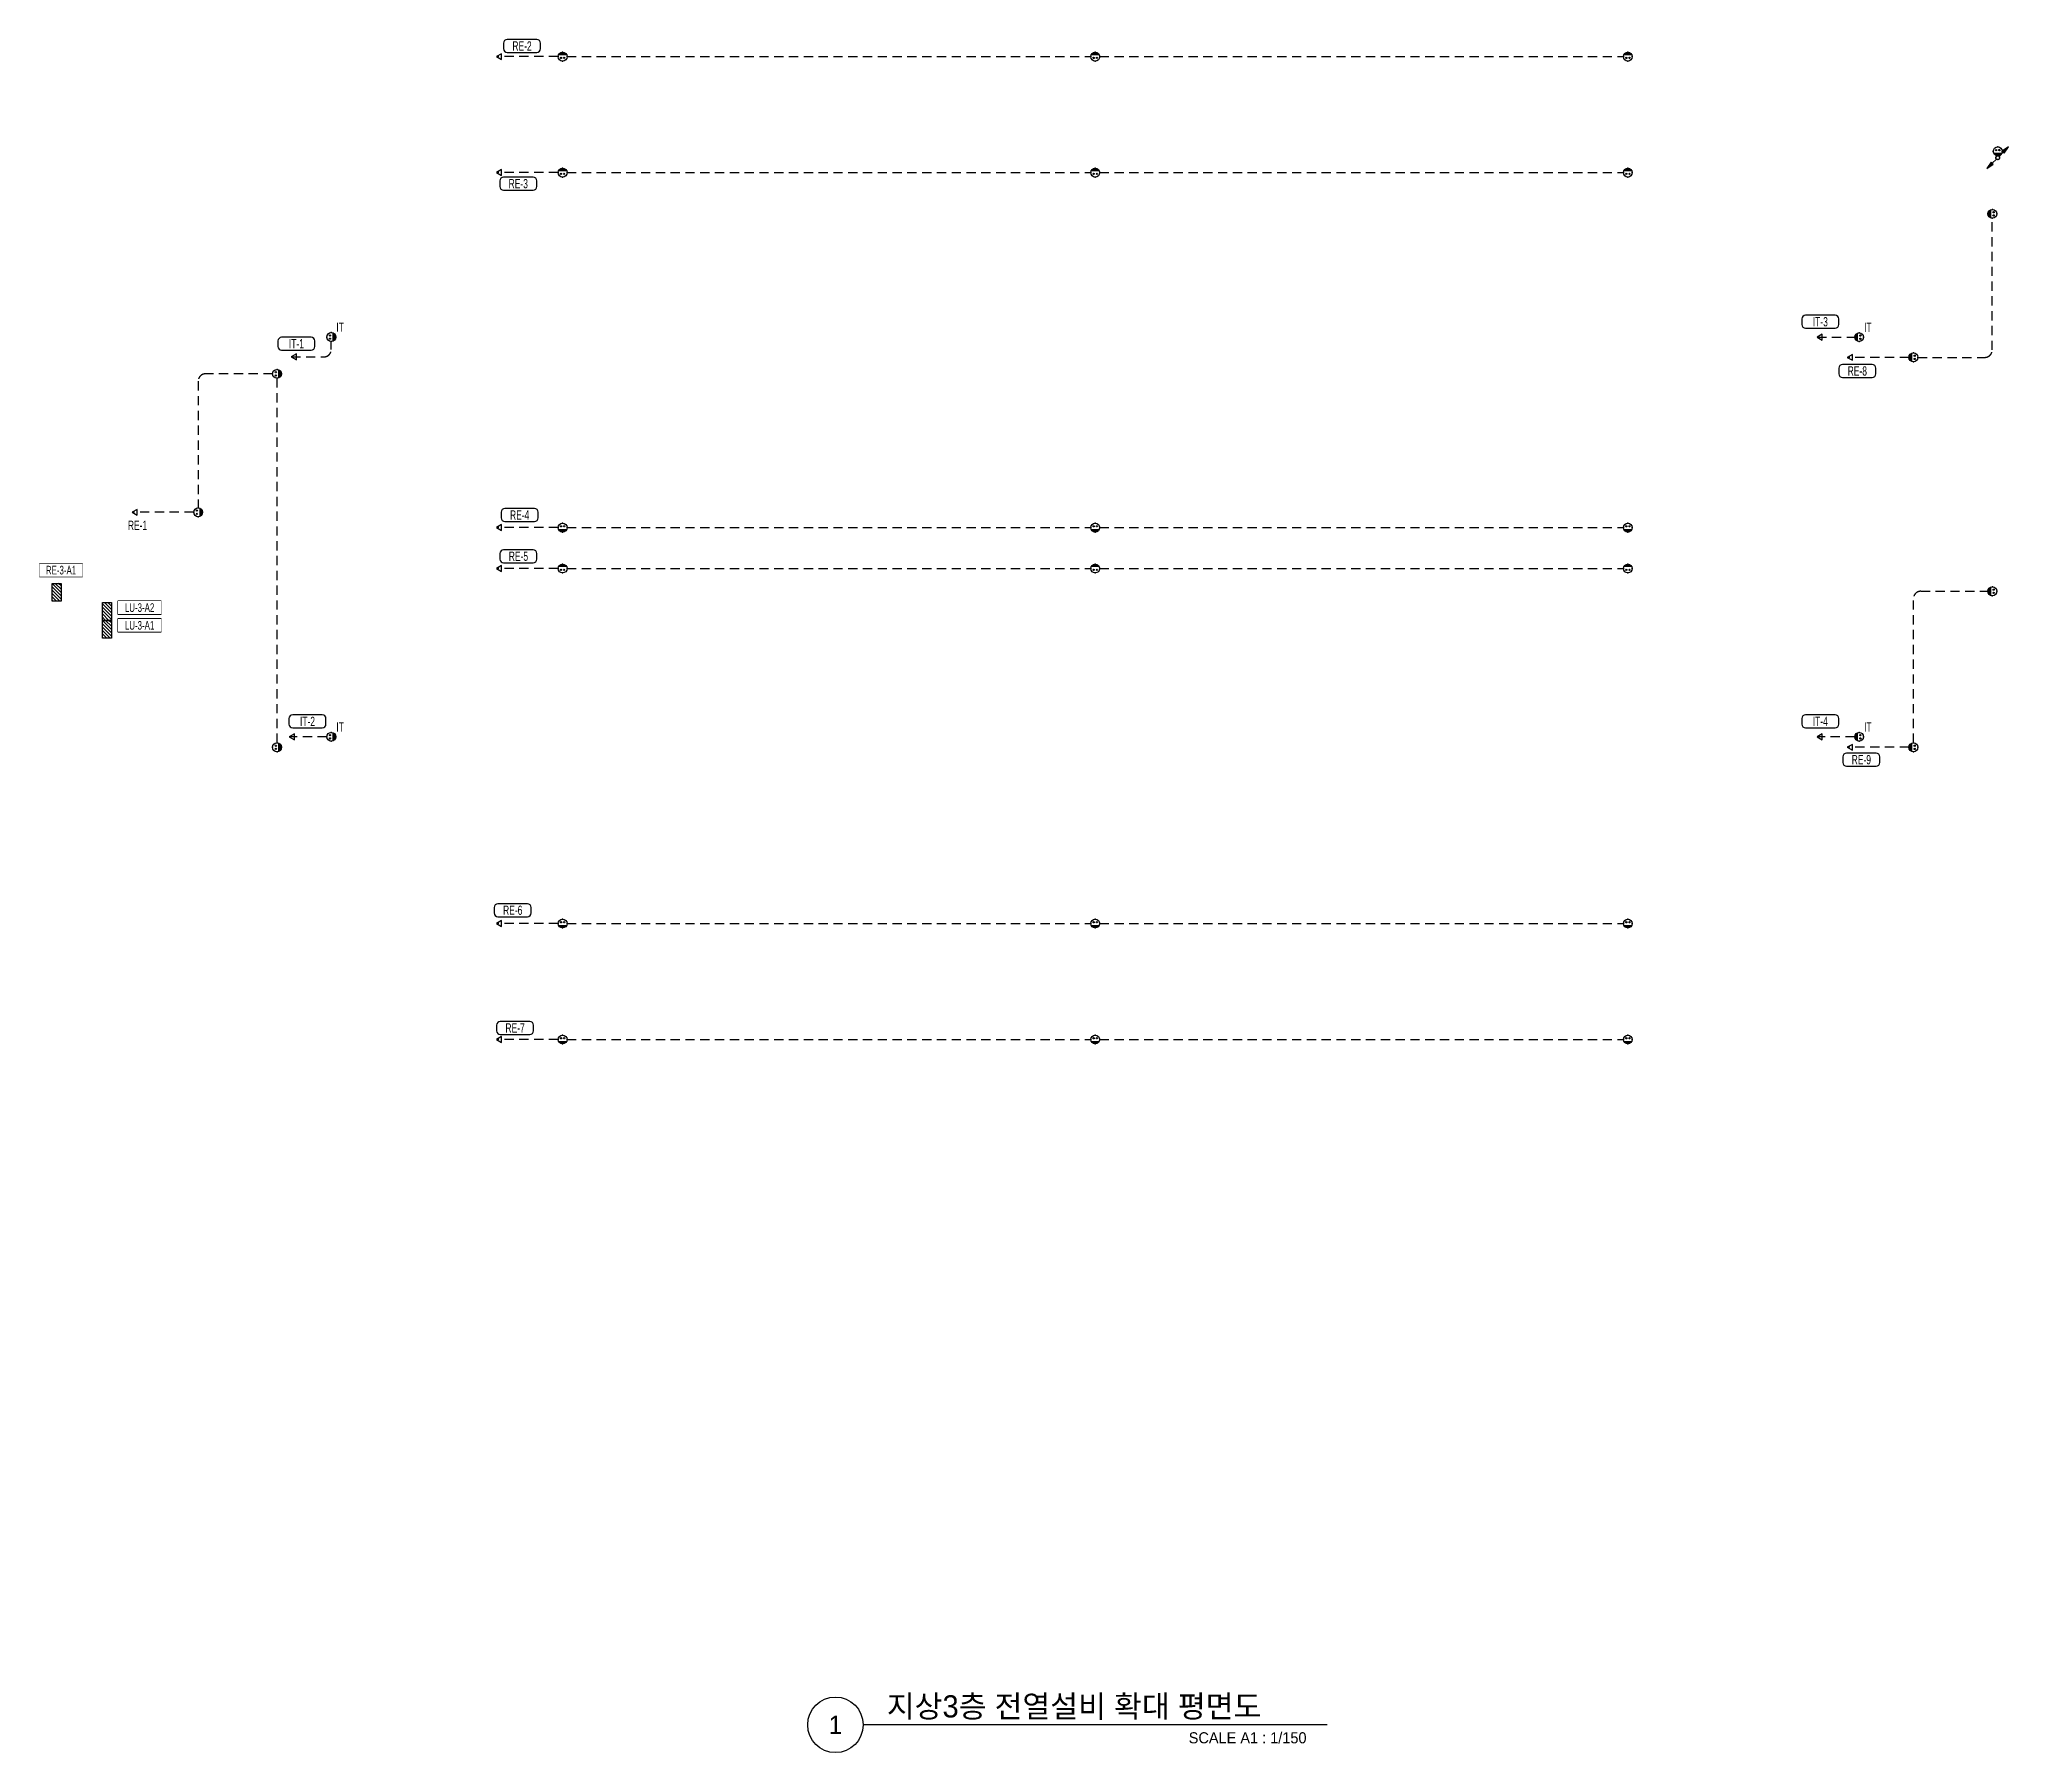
# Model space of a CAD drawing. Header units: millimetres. Extents: x 35956 to 501590, y -530175 to 1059940.
# Drawn here: x 266632 to 346491, y 182625 to 252068 of the extents above; entities that cross this region are included whole.
import ezdxf
from ezdxf.enums import TextEntityAlignment as Align

# ---------------------------------------------------------------- set-up
doc = ezdxf.new("R2010")
doc.units = ezdxf.units.MM
doc.header["$LTSCALE"] = 150
doc.set_wipeout_variables(frame=1)
doc.linetypes.add('D2', pattern=[6.5, 2.5, -1.5, 2.5])
for name, color, linetype in [('------01 Distribution Panel', 3, 'Continuous'), ('------01 Distribution Panel_UPS_Emgency', 232, 'Continuous'), ('------06 Receptacle', 6, 'Continuous'), ('-----20 General Symbol', 3, 'Continuous'), ('-----22 Embeded in Floor', 4, 'D2'), ('-----41 Drawing Title', 2, 'Continuous')]:
    doc.layers.add(name, color=color, linetype=linetype)
doc.styles.add('ELEC', font='')
doc.styles.get('ELEC').set_extended_font_data('Dotum')

msp = doc.modelspace()

# ---------------------------------------------------------------- texts
at = {"layer": '------06 Receptacle', "style": 'ELEC', "width": 0.7}
for p in [(278825, 240405, 0), (278825, 240405, 0), (340785, 240401, 0), (340785, 240401, 0), (278825, 224202, 0), (340785, 224202, 0)]:
    msp.add_text('IT', height=375, dxfattribs=at).set_placement(p, align=Align.MIDDLE)
at = {"layer": '-----41 Drawing Title', "color": 2, "style": 'ELEC'}
msp.add_text('지상3층 전열설비 확대 평면도', height=900, dxfattribs=at).set_placement((300998, 184050))
at = {"layer": '-----41 Drawing Title', "color": 7, "style": 'ELEC'}
msp.add_text('1', height=750, dxfattribs=at).set_placement((298914, 183750), align=Align.MIDDLE)
at = {"layer": '-----41 Drawing Title', "style": 'ELEC'}
msp.add_text('SCALE A1 : 1/150', height=450, dxfattribs=at).set_placement((318019, 183000), align=Align.RIGHT)

# ---------------------------------------------------------------- blocks, each defined once
blk = doc.blocks.new('B02')
h = blk.add_hatch(color=256)
h.paths.add_polyline_path([(-136, 86, 0.632456), (136, 86)])
h.paths.add_polyline_path([(-75, 193, 1), (-32, 193, 1)])
h.paths.add_polyline_path([(32, 193, 1), (75, 193, 1)])
blk.add_line((-136, 86), (136, 86))
at = {"linetype": 'Continuous'}
blk.add_circle((0, 150), 150, dxfattribs=at)
for centre in [(-54, 193), (54, 193)]:
    blk.add_circle(centre, 21.4)
for p in [(-150, 150), (0, 300), (0, 0), (150, 150)]:
    blk.add_point(p)
blk = doc.blocks.new('O07')
blk.add_lwpolyline([(-173, -100), (0, 0), (-173, 100)], close=True)
blk = doc.blocks.new('A02')
h = blk.add_hatch()
h.set_pattern_fill('ANSI31', color=256, scale=25, style=0)
h.set_pattern_definition([(45, (-2000, -19200), (-56.1266, 56.1266), [])])
h.paths.add_polyline_path([(-300, 300), (-300, 0), (300, 0), (300, 300)])
blk.add_lwpolyline([(300, 0), (-300, 0), (-300, 300), (300, 300)], close=True)
blk = doc.blocks.new('O01')
blk.add_hatch(color=256).paths.add_polyline_path([(-149, -218), (-218, -149), (-368, -368)])
blk.add_line((-46, -46), (-184, -184))
blk.add_lwpolyline([(-368, -368), (-149, -218), (-218, -149), (-368, -368)])
blk.add_circle((0, 0), 65)
for p in [(-65, 0), (-65, 0), (0, 65), (0, 65), (65, 0), (65, 0), (0, -65), (0, -65)]:
    blk.add_point(p)

# ---------------------------------------------------------------- linework, layer by layer
at = {"layer": '------01 Distribution Panel', "color": 1, "elevation": 0}
for points in [[(266632, 230292), (268386, 230292), (268386, 230817), (266632, 230817)], [(269818, 228055), (271573, 228055), (271573, 228580), (269818, 228580)]]:
    msp.add_lwpolyline(points, close=True, dxfattribs=at)
at = {"layer": '-----22 Embeded in Floor'}
for p, q in [((278470, 239823), (278470, 239823)), ((278470, 239500), (278470, 239823)), ((338726, 239997), (340250, 239997)), ((340250, 239997), (340250, 239997))]:
    msp.add_line(p, q, dxfattribs=at)
at = {"layer": '-----22 Embeded in Floor', "elevation": 0}
for points in [[(287670, 251370), (285170, 251370)], [(288030, 251370), (309270, 251370)], [(309630, 251370), (330870, 251370)], [(287670, 246670), (285170, 246670)], [(288030, 246670), (309270, 246670)], [(309630, 246670), (330870, 246670)], [(342450, 239180), (339950, 239180)], [(276270, 223554), (276270, 238332)], [(272890, 232900), (270390, 232900)], [(287670, 232280), (285170, 232280)], [(288030, 232280), (309270, 232280)], [(309630, 232280), (330870, 232280)], [(287670, 230620), (285170, 230620)], [(288030, 230620), (309270, 230620)], [(309630, 230620), (330870, 230620)], [(278290, 223800), (276766, 223800)], [(340249, 223801), (338725, 223801)], [(342450, 223374), (339950, 223374)], [(287670, 216230), (285170, 216230)], [(288030, 216230), (309270, 216230)], [(309630, 216230), (330870, 216230)], [(287670, 211530), (285170, 211530)], [(288030, 211530), (309270, 211530)], [(309630, 211530), (330870, 211530)]]:
    msp.add_lwpolyline(points, dxfattribs=at)
for points in [[(342810, 239180), (345529, 239180, 0.414214), (345829, 239480), (345829, 244819)], [(276090, 238512), (273369, 238512, 0.414214), (273069, 238212), (273070, 233080)], [(342630, 223554), (342630, 229400, -0.414214), (342930, 229700), (342930, 229700), (345650, 229700)]]:
    msp.add_lwpolyline(points, format="xyb", dxfattribs=at)
at = {"layer": '-----22 Embeded in Floor'}
msp.add_arc((278170, 239500), 300, 270, 0, dxfattribs=at)
at = {"layer": '-----41 Drawing Title', "color": 7}
msp.add_line((318861, 183750), (300039, 183750), dxfattribs=at)
msp.add_circle((298914, 183750), 1125, dxfattribs=at)

# ---------------------------------------------------------------- block references
at = {"layer": '------01 Distribution Panel', "xscale": 1.2, "yscale": 1.2, "zscale": 1.2, "rotation": 270}
msp.add_blockref('A02', (267150, 229660), dxfattribs=at)
at = {"layer": '------01 Distribution Panel_UPS_Emgency', "xscale": 1.2, "yscale": 1.2, "zscale": 1.2, "rotation": 270}
msp.add_blockref('A02', (269190, 228160), dxfattribs=at)
at = {"layer": '------06 Receptacle', "xscale": 1.2, "yscale": 1.2, "zscale": 1.2}
for p, rotation in [((287850, 251550), 179.9999990554299), ((309450, 251550), 179.9999990554299), ((331050, 251550), 179.9999990554299), ((346050, 247350), 359.646272586137), ((287850, 246850), 179.9999990554299), ((309450, 246850), 179.9999990554299), ((331050, 246850), 179.9999990554299), ((345650, 245000), 269.646272586137), ((278650, 240003), 89.99999905542973), ((278650, 240003), 89.99999905542973), ((340250, 239999), 269.9999990554298), ((340250, 239999), 269.9999990554298), ((342450, 239180), 270.0000009445701), ((276450, 238512), 89.99999905542991), ((273250, 232900), 89.64627258613703), ((287850, 232100), 359.9999990554299), ((309450, 232100), 359.9999990554299), ((331050, 232100), 359.9999990554299), ((287850, 230800), 179.9999990554299), ((309450, 230800), 179.9999990554299), ((331050, 230800), 179.9999990554299), ((345650, 229700), 269.646272586137), ((278650, 223800), 89.99999905542973), ((340250, 223800), 269.9999990554298), ((276450, 223374), 89.99999905542991), ((342450, 223374), 270.0000009445701), ((287850, 216050), 359.9999990554299), ((309450, 216050), 359.9999990554299), ((331050, 216050), 359.9999990554299), ((287850, 211350), 359.9999990554299), ((309450, 211350), 359.9999990554299), ((331050, 211350), 359.9999990554299)]:
    msp.add_blockref('B02', p, dxfattribs=dict(at, rotation=rotation))
at = {"layer": '-----20 General Symbol', "xscale": 1.2, "yscale": 1.2, "zscale": 1.2, "rotation": 180}
msp.add_blockref('O01', (346050, 247272), dxfattribs=at)
at = {"layer": '-----20 General Symbol', "xscale": 1.2, "yscale": 1.2, "zscale": 1.2}
msp.add_blockref('O01', (346050, 247272), dxfattribs=at)
at = {"layer": '-----22 Embeded in Floor', "xscale": 1.2, "yscale": 1.2, "zscale": 1.2, "rotation": 180}
for p in [(285170, 251370), (285170, 246670), (338726, 239997), (339950, 239180), (270390, 232900), (285170, 232280), (285170, 230620), (276766, 223800), (338725, 223801), (339950, 223374), (285170, 216230), (285170, 211530)]:
    msp.add_blockref('O07', p, dxfattribs=at)

msp.set_redraw_order([(e.dxf.handle, doc.entitydb.next_handle()) for e in msp.query("TEXT MTEXT ATTDEF DIMENSION ARC_DIMENSION")])  # texts and dimensions are drawn at this point

# ---------------------------------------------------------------- next in the draw order: wipeouts: each hides what was drawn before it
at = {"color": 1}
msp.add_wipeout([(266632, 230292), (268386, 230292), (268386, 230817), (266632, 230817)], dxfattribs=at).dxf.layer = '------01 Distribution Panel'
at = {"color": 1, "linetype": 'Continuous'}
for points in [[(285454, 251693), (285455, 251670), (285461, 251647), (285470, 251625), (285482, 251605), (285498, 251587), (285515, 251572), (285536, 251560), (285557, 251551), (285580, 251545), (285604, 251543), (286804, 251543), (286827, 251545), (286850, 251551), (286872, 251560), (286892, 251572), (286910, 251587), (286925, 251605), (286937, 251625), (286946, 251647), (286952, 251670), (286954, 251693), (286954, 251918), (286952, 251942), (286946, 251965), (286937, 251987), (286925, 252007), (286910, 252025), (286892, 252040), (286872, 252052), (286850, 252061), (286827, 252067), (286804, 252068), (285604, 252068), (285580, 252067), (285557, 252061), (285536, 252052), (285515, 252040), (285498, 252025), (285482, 252007), (285470, 251987), (285461, 251965), (285455, 251942), (285454, 251918)], [(285302, 246108), (285304, 246085), (285310, 246062), (285319, 246040), (285331, 246020), (285346, 246002), (285364, 245987), (285384, 245975), (285406, 245966), (285429, 245960), (285452, 245958), (286652, 245958), (286676, 245960), (286699, 245966), (286720, 245975), (286740, 245987), (286758, 246002), (286774, 246020), (286786, 246040), (286795, 246062), (286800, 246085), (286802, 246108), (286802, 246333), (286800, 246357), (286795, 246380), (286786, 246401), (286774, 246422), (286758, 246439), (286740, 246455), (286720, 246467), (286699, 246476), (286676, 246482), (286652, 246483), (285452, 246483), (285429, 246482), (285406, 246476), (285384, 246467), (285364, 246455), (285346, 246439), (285331, 246422), (285319, 246401), (285310, 246380), (285304, 246357), (285302, 246333)], [(338106, 240512), (338107, 240488), (338113, 240465), (338122, 240444), (338134, 240424), (338149, 240406), (338167, 240390), (338187, 240378), (338209, 240369), (338232, 240364), (338256, 240362), (339456, 240362), (339479, 240364), (339502, 240369), (339524, 240378), (339544, 240390), (339562, 240406), (339577, 240424), (339589, 240444), (339598, 240465), (339604, 240488), (339606, 240512), (339606, 240737), (339604, 240760), (339598, 240783), (339589, 240805), (339577, 240825), (339562, 240843), (339544, 240858), (339524, 240870), (339502, 240879), (339479, 240885), (339456, 240887), (338256, 240887), (338232, 240885), (338209, 240879), (338187, 240870), (338167, 240858), (338149, 240843), (338134, 240825), (338122, 240805), (338113, 240783), (338107, 240760), (338106, 240737)], [(276305, 239620), (276307, 239596), (276312, 239573), (276321, 239552), (276334, 239532), (276349, 239514), (276367, 239498), (276387, 239486), (276409, 239477), (276432, 239472), (276455, 239470), (277655, 239470), (277679, 239472), (277701, 239477), (277723, 239486), (277743, 239498), (277761, 239514), (277776, 239532), (277789, 239552), (277798, 239573), (277803, 239596), (277805, 239620), (277805, 239845), (277803, 239868), (277798, 239891), (277789, 239913), (277776, 239933), (277761, 239951), (277743, 239966), (277723, 239978), (277701, 239987), (277679, 239993), (277655, 239995), (276455, 239995), (276432, 239993), (276409, 239987), (276387, 239978), (276367, 239966), (276349, 239951), (276334, 239933), (276321, 239913), (276312, 239891), (276307, 239868), (276305, 239845)], [(339606, 238516), (339608, 238493), (339613, 238470), (339622, 238448), (339635, 238428), (339650, 238410), (339668, 238395), (339688, 238383), (339710, 238374), (339732, 238368), (339756, 238366), (340956, 238366), (340979, 238368), (341002, 238374), (341024, 238383), (341044, 238395), (341062, 238410), (341077, 238428), (341090, 238448), (341099, 238470), (341104, 238493), (341106, 238516), (341106, 238741), (341104, 238765), (341099, 238788), (341090, 238809), (341077, 238829), (341062, 238847), (341044, 238863), (341024, 238875), (341002, 238884), (340979, 238889), (340956, 238891), (339756, 238891), (339732, 238889), (339710, 238884), (339688, 238875), (339668, 238863), (339650, 238847), (339635, 238829), (339622, 238809), (339613, 238788), (339608, 238765), (339606, 238741)], [(269862, 232260), (269864, 232237), (269870, 232214), (269879, 232192), (269891, 232172), (269906, 232154), (269924, 232139), (269944, 232127), (269966, 232118), (269989, 232112), (270012, 232110), (271212, 232110), (271236, 232112), (271259, 232118), (271281, 232127), (271301, 232139), (271319, 232154), (271334, 232172), (271346, 232192), (271355, 232214), (271361, 232237), (271362, 232260), (271362, 232485), (271361, 232509), (271355, 232532), (271346, 232553), (271334, 232573), (271319, 232591), (271301, 232607), (271281, 232619), (271259, 232628), (271236, 232633), (271212, 232635), (270012, 232635), (269989, 232633), (269966, 232628), (269944, 232619), (269924, 232607), (269906, 232591), (269891, 232573), (269879, 232553), (269870, 232532), (269864, 232509), (269862, 232485)], [(285359, 232679), (285361, 232655), (285366, 232632), (285375, 232611), (285388, 232590), (285403, 232573), (285421, 232557), (285441, 232545), (285463, 232536), (285486, 232530), (285509, 232529), (286709, 232529), (286732, 232530), (286755, 232536), (286777, 232545), (286797, 232557), (286815, 232573), (286830, 232590), (286843, 232611), (286852, 232632), (286857, 232655), (286859, 232679), (286859, 232904), (286857, 232927), (286852, 232950), (286843, 232972), (286830, 232992), (286815, 233010), (286797, 233025), (286777, 233037), (286755, 233046), (286732, 233052), (286709, 233054), (285509, 233054), (285486, 233052), (285463, 233046), (285441, 233037), (285421, 233025), (285403, 233010), (285388, 232992), (285375, 232972), (285366, 232950), (285361, 232927), (285359, 232904)], [(285309, 231004), (285311, 230980), (285317, 230957), (285326, 230936), (285338, 230915), (285353, 230898), (285371, 230882), (285391, 230870), (285413, 230861), (285436, 230855), (285459, 230854), (286659, 230854), (286683, 230855), (286706, 230861), (286728, 230870), (286748, 230882), (286766, 230898), (286781, 230915), (286793, 230936), (286802, 230957), (286808, 230980), (286809, 231004), (286809, 231229), (286808, 231252), (286802, 231275), (286793, 231297), (286781, 231317), (286766, 231335), (286748, 231350), (286728, 231362), (286706, 231371), (286683, 231377), (286659, 231379), (285459, 231379), (285436, 231377), (285413, 231371), (285391, 231362), (285371, 231350), (285353, 231335), (285338, 231317), (285326, 231297), (285317, 231275), (285311, 231252), (285309, 231229)], [(276754, 224314), (276756, 224291), (276762, 224268), (276771, 224246), (276783, 224226), (276798, 224208), (276816, 224193), (276836, 224181), (276858, 224172), (276881, 224166), (276904, 224164), (278104, 224164), (278128, 224166), (278151, 224172), (278173, 224181), (278193, 224193), (278211, 224208), (278226, 224226), (278238, 224246), (278247, 224268), (278253, 224291), (278254, 224314), (278254, 224539), (278253, 224563), (278247, 224586), (278238, 224608), (278226, 224628), (278211, 224645), (278193, 224661), (278173, 224673), (278151, 224682), (278128, 224688), (278104, 224689), (276904, 224689), (276881, 224688), (276858, 224682), (276836, 224673), (276816, 224661), (276798, 224645), (276783, 224628), (276771, 224608), (276762, 224586), (276756, 224563), (276754, 224539)], [(338105, 224316), (338107, 224292), (338112, 224269), (338121, 224248), (338134, 224228), (338149, 224210), (338167, 224194), (338187, 224182), (338209, 224173), (338232, 224168), (338255, 224166), (339455, 224166), (339478, 224168), (339501, 224173), (339523, 224182), (339543, 224194), (339561, 224210), (339576, 224228), (339589, 224248), (339598, 224269), (339603, 224292), (339605, 224316), (339605, 224541), (339603, 224564), (339598, 224587), (339589, 224609), (339576, 224629), (339561, 224647), (339543, 224662), (339523, 224674), (339501, 224684), (339478, 224689), (339455, 224691), (338255, 224691), (338232, 224689), (338209, 224684), (338187, 224674), (338167, 224662), (338149, 224647), (338134, 224629), (338121, 224609), (338112, 224587), (338107, 224564), (338105, 224541)], [(339769, 222761), (339770, 222737), (339776, 222714), (339785, 222693), (339797, 222673), (339813, 222655), (339830, 222639), (339851, 222627), (339872, 222618), (339895, 222613), (339919, 222611), (341119, 222611), (341142, 222613), (341165, 222618), (341187, 222627), (341207, 222639), (341225, 222655), (341240, 222673), (341252, 222693), (341261, 222714), (341267, 222737), (341269, 222761), (341269, 222986), (341267, 223009), (341261, 223032), (341252, 223054), (341240, 223074), (341225, 223092), (341207, 223107), (341187, 223119), (341165, 223128), (341142, 223134), (341119, 223136), (339919, 223136), (339895, 223134), (339872, 223128), (339851, 223119), (339830, 223107), (339813, 223092), (339797, 223074), (339785, 223054), (339776, 223032), (339770, 223009), (339769, 222986)], [(285078, 216658), (285079, 216635), (285085, 216612), (285094, 216590), (285106, 216570), (285121, 216552), (285139, 216537), (285159, 216525), (285181, 216516), (285204, 216510), (285228, 216508), (286428, 216508), (286451, 216510), (286474, 216516), (286496, 216525), (286516, 216537), (286534, 216552), (286549, 216570), (286561, 216590), (286570, 216612), (286576, 216635), (286578, 216658), (286578, 216883), (286576, 216907), (286570, 216930), (286561, 216951), (286549, 216972), (286534, 216989), (286516, 217005), (286496, 217017), (286474, 217026), (286451, 217032), (286428, 217033), (285228, 217033), (285204, 217032), (285181, 217026), (285159, 217017), (285139, 217005), (285121, 216989), (285106, 216972), (285094, 216951), (285085, 216930), (285079, 216907), (285078, 216883)], [(285173, 211885), (285175, 211862), (285180, 211839), (285189, 211817), (285201, 211797), (285217, 211779), (285235, 211764), (285255, 211752), (285276, 211743), (285299, 211737), (285323, 211735), (286523, 211735), (286546, 211737), (286569, 211743), (286591, 211752), (286611, 211764), (286629, 211779), (286644, 211797), (286656, 211817), (286665, 211839), (286671, 211862), (286673, 211885), (286673, 212110), (286671, 212134), (286665, 212157), (286656, 212178), (286644, 212199), (286629, 212216), (286611, 212232), (286591, 212244), (286569, 212253), (286546, 212258), (286523, 212260), (285323, 212260), (285299, 212258), (285276, 212253), (285255, 212244), (285235, 212232), (285217, 212216), (285201, 212199), (285189, 212178), (285180, 212157), (285175, 212134), (285173, 212110)]]:
    msp.add_wipeout(points, dxfattribs=at)
at = {"color": 1}
msp.add_wipeout([(269818, 228055), (271573, 228055), (271573, 228580), (269818, 228580)], dxfattribs=at)

# ---------------------------------------------------------------- next in the draw order: linework, layer by layer
at = {"layer": '------01 Distribution Panel', "color": 1, "elevation": 0}
msp.add_lwpolyline([(269818, 228775), (271573, 228775), (271573, 229300), (269818, 229300)], close=True, dxfattribs=at)
at = {"color": 1, "linetype": 'Continuous', "elevation": 0}
for points in [[(285454, 251693, 0.414214), (285604, 251543), (286804, 251543, 0.414214), (286954, 251693), (286954, 251918, 0.414214), (286804, 252068), (285604, 252068, 0.414214), (285454, 251918)], [(285302, 246108, 0.414214), (285452, 245958), (286652, 245958, 0.414214), (286802, 246108), (286802, 246333, 0.414214), (286652, 246483), (285452, 246483, 0.414214), (285302, 246333)], [(338106, 240512, 0.414214), (338256, 240362), (339456, 240362, 0.414214), (339606, 240512), (339606, 240737, 0.414214), (339456, 240887), (338256, 240887, 0.414214), (338106, 240737)], [(276305, 239620, 0.414214), (276455, 239470), (277655, 239470, 0.414214), (277805, 239620), (277805, 239845, 0.414214), (277655, 239995), (276455, 239995, 0.414214), (276305, 239845)], [(339606, 238516, 0.414214), (339756, 238366), (340956, 238366, 0.414214), (341106, 238516), (341106, 238741, 0.414214), (340956, 238891), (339756, 238891, 0.414214), (339606, 238741)], [(285359, 232679, 0.414214), (285509, 232529), (286709, 232529, 0.414214), (286859, 232679), (286859, 232904, 0.414214), (286709, 233054), (285509, 233054, 0.414214), (285359, 232904)], [(285309, 231004, 0.414214), (285459, 230854), (286659, 230854, 0.414214), (286809, 231004), (286809, 231229, 0.414214), (286659, 231379), (285459, 231379, 0.414214), (285309, 231229)], [(276754, 224314, 0.414214), (276904, 224164), (278104, 224164, 0.414214), (278254, 224314), (278254, 224539, 0.414214), (278104, 224689), (276904, 224689, 0.414214), (276754, 224539)], [(338105, 224316, 0.414214), (338255, 224166), (339455, 224166, 0.414214), (339605, 224316), (339605, 224541, 0.414214), (339455, 224691), (338255, 224691, 0.414214), (338105, 224541)], [(339769, 222761, 0.414214), (339919, 222611), (341119, 222611, 0.414214), (341269, 222761), (341269, 222986, 0.414214), (341119, 223136), (339919, 223136, 0.414214), (339769, 222986)], [(285078, 216658, 0.414214), (285228, 216508), (286428, 216508, 0.414214), (286578, 216658), (286578, 216883, 0.414214), (286428, 217033), (285228, 217033, 0.414214), (285078, 216883)], [(285173, 211885, 0.414214), (285323, 211735), (286523, 211735, 0.414214), (286673, 211885), (286673, 212110, 0.414214), (286523, 212260), (285323, 212260, 0.414214), (285173, 212110)]]:
    msp.add_lwpolyline(points, format="xyb", close=True, dxfattribs=at)

# ---------------------------------------------------------------- next in the draw order: block references
at = {"layer": '------01 Distribution Panel_UPS_Emgency', "xscale": 1.2, "yscale": 1.2, "zscale": 1.2, "rotation": 270}
msp.add_blockref('A02', (269190, 228880), dxfattribs=at)

# ---------------------------------------------------------------- next in the draw order: texts
at = {"layer": '------01 Distribution Panel', "style": 'ELEC', "width": 0.7}
msp.add_text('RE-3-A1', height=350, dxfattribs=at).set_placement((267509, 230555), align=Align.MIDDLE_CENTER)
at = {"style": 'ELEC', "width": 0.7}
for s, p in [('RE-2', (286204, 251806)), ('RE-3', (286052, 246221)), ('RE-8', (340356, 238629)), ('RE-1', (270612, 232373)), ('RE-4', (286109, 232791)), ('RE-5', (286059, 231116)), ('IT-2', (277504, 224427)), ('IT-4', (338855, 224428)), ('RE-9', (340519, 222873)), ('RE-6', (285828, 216771)), ('RE-7', (285923, 211998))]:
    msp.add_text(s, height=375, dxfattribs=at).set_placement(p, align=Align.MIDDLE)

# ---------------------------------------------------------------- next in the draw order: wipeouts: each hides what was drawn before it
at = {"color": 1, "linetype": 'Continuous'}
for points in [[(338106, 240512), (338107, 240488), (338113, 240465), (338122, 240444), (338134, 240424), (338149, 240406), (338167, 240390), (338187, 240378), (338209, 240369), (338232, 240364), (338256, 240362), (339456, 240362), (339479, 240364), (339502, 240369), (339524, 240378), (339544, 240390), (339562, 240406), (339577, 240424), (339589, 240444), (339598, 240465), (339604, 240488), (339606, 240512), (339606, 240737), (339604, 240760), (339598, 240783), (339589, 240805), (339577, 240825), (339562, 240843), (339544, 240858), (339524, 240870), (339502, 240879), (339479, 240885), (339456, 240887), (338256, 240887), (338232, 240885), (338209, 240879), (338187, 240870), (338167, 240858), (338149, 240843), (338134, 240825), (338122, 240805), (338113, 240783), (338107, 240760), (338106, 240737)], [(276305, 239620), (276307, 239596), (276312, 239573), (276321, 239552), (276334, 239532), (276349, 239514), (276367, 239498), (276387, 239486), (276409, 239477), (276432, 239472), (276455, 239470), (277655, 239470), (277679, 239472), (277701, 239477), (277723, 239486), (277743, 239498), (277761, 239514), (277776, 239532), (277789, 239552), (277798, 239573), (277803, 239596), (277805, 239620), (277805, 239845), (277803, 239868), (277798, 239891), (277789, 239913), (277776, 239933), (277761, 239951), (277743, 239966), (277723, 239978), (277701, 239987), (277679, 239993), (277655, 239995), (276455, 239995), (276432, 239993), (276409, 239987), (276387, 239978), (276367, 239966), (276349, 239951), (276334, 239933), (276321, 239913), (276312, 239891), (276307, 239868), (276305, 239845)]]:
    msp.add_wipeout(points, dxfattribs=at).translate(0, 0, 0)
at = {"color": 1}
msp.add_wipeout([(269818, 228775), (271573, 228775), (271573, 229300), (269818, 229300)], dxfattribs=at)

# ---------------------------------------------------------------- next in the draw order: linework, layer by layer
at = {"layer": '-----22 Embeded in Floor'}
msp.add_line((276847, 239200), (278170, 239200), dxfattribs=at)
at = {"color": 1, "linetype": 'Continuous', "elevation": 0}
for points in [[(338106, 240512, 0.414214), (338256, 240362), (339456, 240362, 0.414214), (339606, 240512), (339606, 240737, 0.414214), (339456, 240887), (338256, 240887, 0.414214), (338106, 240737)], [(276305, 239620, 0.414214), (276455, 239470), (277655, 239470, 0.414214), (277805, 239620), (277805, 239845, 0.414214), (277655, 239995), (276455, 239995, 0.414214), (276305, 239845)]]:
    msp.add_lwpolyline(points, format="xyb", close=True, dxfattribs=at)

# ---------------------------------------------------------------- next in the draw order: block references
at = {"layer": '-----22 Embeded in Floor', "xscale": 1.2, "yscale": 1.2, "zscale": 1.2, "rotation": 180}
msp.add_blockref('O07', (276847, 239200), dxfattribs=at)

# ---------------------------------------------------------------- next in the draw order: texts
at = {"layer": '------01 Distribution Panel_UPS_Emgency', "style": 'ELEC', "width": 0.7}
for s, p in [('LU-3-A2', (270695, 229037)), ('LU-3-A1', (270695, 228317))]:
    msp.add_text(s, height=350, dxfattribs=at).set_placement(p, align=Align.MIDDLE_CENTER)
at = {"style": 'ELEC', "width": 0.7}
for s, p in [('IT-3', (338856, 240624)), ('IT-3', (338856, 240624)), ('IT-1', (277055, 239732))]:
    msp.add_text(s, height=375, dxfattribs=at).set_placement(p, align=Align.MIDDLE)

doc.saveas('drawing.dxf')
